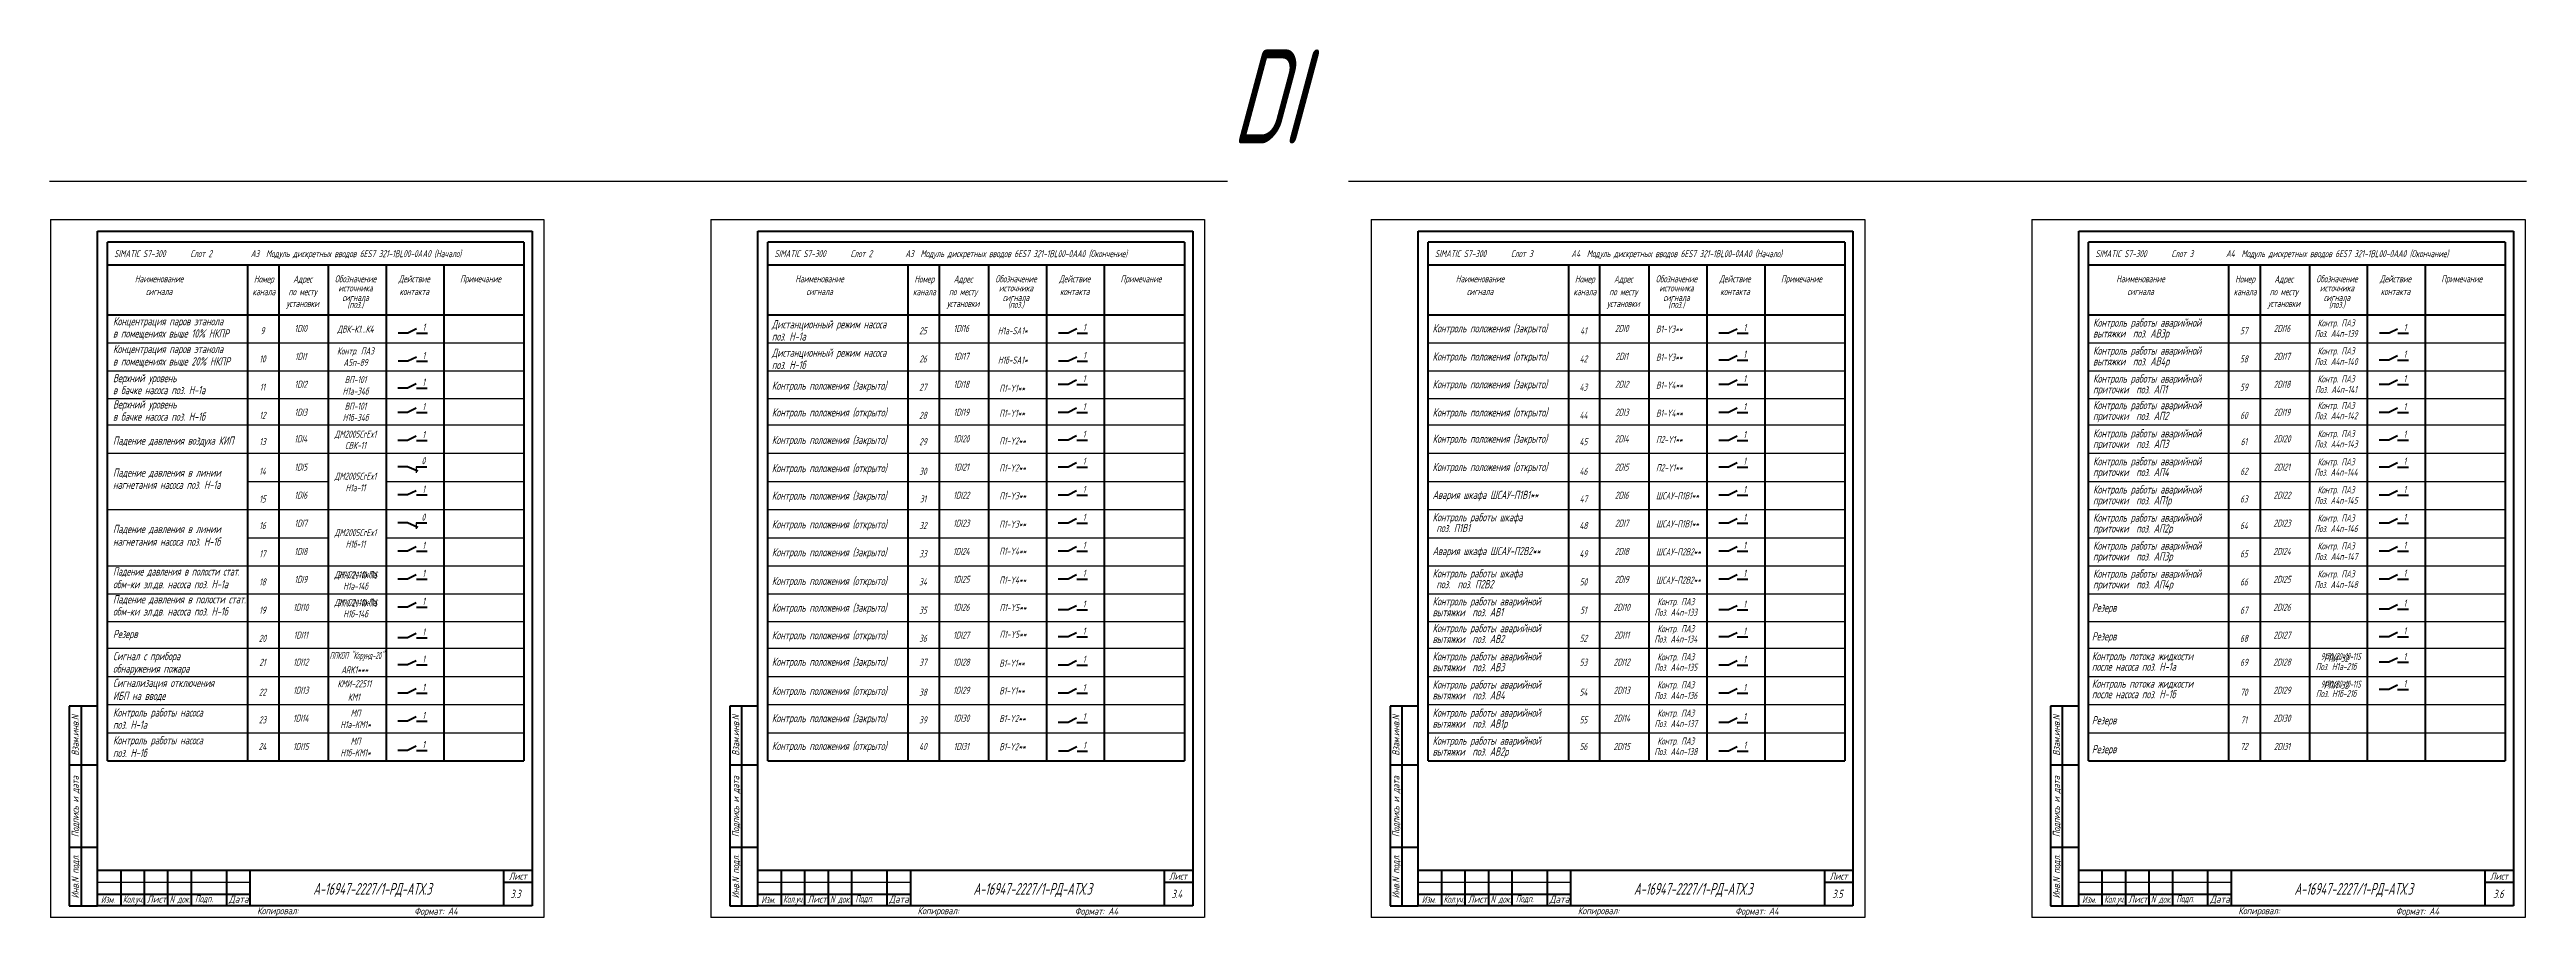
# Model space of a CAD drawing. Header units: millimetres. Extents: x -338 to 6826, y -8218 to 3153.
# Drawn here: x 2825 to 3879, y 675 to 1045 of the extents above; entities that cross this region are included whole.
import ezdxf
from ezdxf.enums import TextEntityAlignment as Align

# ---------------------------------------------------------------- set-up
doc = ezdxf.new("R2010")
doc.units = ezdxf.units.MM
doc.layers.get('Defpoints').update_dxf_attribs({"color": 251})
for name, color, linetype, lineweight in [('Выноска', 137, 'Continuous', 20), ('Обводка', 6, 'Continuous', 25), ('Рамка тонкая', 5, 'Continuous', 25), ('Текст_КИП', 2, 'Continuous', 25)]:
    doc.layers.add(name, color=color, linetype=linetype, lineweight=lineweight)
doc.styles.add('Simplex', font='simplex.shx', dxfattribs={"width": 0.7, "oblique": 15})

msp = doc.modelspace()

# ---------------------------------------------------------------- texts
at = {"layer": 'Defpoints', "style": 'Simplex', "oblique": 15, "width": 0.6}
for p in [(3798, 785.7), (3798, 774.3)]:
    msp.add_text('РПИ-32', height=3, dxfattribs=at).set_placement(p, align=Align.MIDDLE)
at = {"layer": 'Текст_КИП', "color": 3, "style": 'Simplex', "oblique": 15, "width": 0.6}
msp.add_text('DI', height=40, dxfattribs=at).set_placement((3342.8, 1004.8), align=Align.CENTER)
at = {"layer": 'Текст_КИП', "style": 'Simplex', "oblique": 15}
for s, width, p in [('SIMATIC S7-300', 0.6, (2863.3, 956.4)), ('Слот 2', 0.6, (2889.4, 956.4)), ('А3  Модуль дискретных вводов 6ES7 321-1BL00-0АА0 (Начало)', 0.6, (2955.3, 956.4)), ('SIMATIC S7-300', 0.6, (3144.3, 956.4)), ('Слот 2', 0.6, (3170.4, 956.4)), ('А3  Модуль дискретных вводов 6ES7 321-1BL00-0АА0 (Окончение)', 0.6, (3236.3, 956.4)), ('SIMATIC S7-300', 0.6, (3425.4, 956.4)), ('Слот 3', 0.6, (3451.5, 956.4)), ('А4  Модуль дискретных вводов 6ES7 321-1BL00-0АА0 (Начало)', 0.6, (3517.4, 956.4)), ('SIMATIC S7-300', 0.6, (3706.5, 956.4)), ('Слот 3', 0.6, (3732.6, 956.4)), ('А4  Модуль дискретных вводов 6ES7 321-1BL00-0АА0 (Окончание)', 0.6, (3798.5, 956.4)), ('Наименование', 0.6, (2871.5, 945.7)), ('сигнала', 0.6, (2871.5, 940.3)), ('канала', 0.6, (2916.1, 940.2)), ('Номер', 0.6, (2916.1, 945.6)), ('по месту', 0.6, (2932.6, 940.2)), ('Адрес', 0.6, (2932.6, 945.6)), ('Обозначение', 0.6, (2955.1, 945.7)), ('источника', 0.6, (2955.1, 941.8)), ('сигнала', 0.6, (2955.1, 937.7)), ('Действие', 0.6, (2980.1, 945.7)), ('контакта', 0.6, (2980.1, 940.3)), ('Примечание', 0.6, (3008.3, 945.7)), ('Наименование', 0.6, (3152.6, 945.7)), ('сигнала', 0.6, (3152.6, 940.3)), ('канала', 0.6, (3197.2, 940.2)), ('Номер', 0.6, (3197.2, 945.6)), ('по месту', 0.6, (3213.7, 940.2)), ('Адрес', 0.6, (3213.7, 945.6)), ('Обозначение', 0.6, (3236.2, 945.7)), ('источника', 0.6, (3236.2, 941.8)), ('сигнала', 0.6, (3236.2, 937.7)), ('Действие', 0.6, (3261.2, 945.7)), ('контакта', 0.6, (3261.2, 940.3)), ('Примечание', 0.6, (3289.4, 945.7)), ('Наименование', 0.6, (3433.7, 945.7)), ('сигнала', 0.6, (3433.7, 940.3)), ('канала', 0.6, (3478.3, 940.2)), ('Номер', 0.6, (3478.3, 945.6)), ('по месту', 0.6, (3494.7, 940.2)), ('Адрес', 0.6, (3494.7, 945.6)), ('Обозначение', 0.6, (3517.3, 945.7)), ('источника', 0.6, (3517.3, 941.8)), ('сигнала', 0.6, (3517.3, 937.7)), ('Действие', 0.6, (3542.2, 945.7)), ('контакта', 0.6, (3542.2, 940.3)), ('Примечание', 0.6, (3570.5, 945.7)), ('Наименование', 0.6, (3714.8, 945.7)), ('сигнала', 0.6, (3714.8, 940.3)), ('канала', 0.6, (3759.3, 940.2)), ('Номер', 0.6, (3759.3, 945.6)), ('по месту', 0.6, (3775.8, 940.2)), ('Адрес', 0.6, (3775.8, 945.6)), ('Обозначение', 0.6, (3798.4, 945.7)), ('источника', 0.6, (3798.4, 941.8)), ('сигнала', 0.6, (3798.4, 937.7)), ('Действие', 0.6, (3823.3, 945.7)), ('контакта', 0.6, (3823.3, 940.3)), ('Примечание', 0.6, (3851.5, 945.7)), ('установки', 0.6, (2932.6, 935.2)), ('(поз.)', 0.6, (2955.1, 934.8)), ('1', 0.6, (2984.2, 925.1)), ('установки', 0.6, (3213.7, 935.2)), ('(поз.)', 0.6, (3236.2, 934.8)), ('1', 0.6, (3265.3, 925.1)), ('установки', 0.6, (3494.7, 935.2)), ('(поз.)', 0.6, (3517.3, 934.8)), ('1', 0.6, (3546.4, 925)), ('установки', 0.6, (3775.8, 935.2)), ('(поз.)', 0.6, (3798.4, 934.8)), ('1', 0.6, (3827.4, 925)), ('9', 0.6, (2915.5, 923.6)), ('1DI0', 0.6, (2931.8, 924.6)), ('ДВК-К1...К4', 0.6, (2955.1, 924.3)), ('Контр. ПАЗ', 0.6, (2955.1, 915)), ('25', 0.6, (3196.6, 923.6)), ('1DI16', 0.6, (3212.9, 924.6)), ('Н1а-SA1*', 0.6, (3234.8, 923.6)), ('41', 0.6, (3477.7, 923.6)), ('2DI0', 0.6, (3494, 924.6)), ('57', 0.6, (3758.8, 923.6)), ('2DI16', 0.6, (3775, 924.6)), ('10', 0.6, (2915.5, 911.6)), ('1DI1', 0.6, (2931.8, 912.7)), ('А5п-89', 0.6, (2955.1, 910.1)), ('1', 0.6, (2984.2, 913.1)), ('26', 0.6, (3196.6, 911.6)), ('1DI17', 0.6, (3212.9, 912.7)), ('Н1б-SA1*', 0.6, (3234.8, 911.1)), ('1', 0.6, (3265.3, 913.1)), ('42', 0.6, (3477.7, 911.6)), ('2DI1', 0.6, (3494, 912.7)), ('1', 0.6, (3546.3, 913.6)), ('58', 0.6, (3758.8, 911.6)), ('2DI17', 0.6, (3775, 912.7)), ('1', 0.6, (3827.3, 913.6)), ('11', 0.6, (2915.5, 899.6)), ('1DI2', 0.6, (2931.8, 900.8)), ('Н1а-34б', 0.6, (2955.1, 897.9)), ('ВП-101', 0.6, (2955.1, 902.8)), ('1', 0.6, (2984.1, 901.7)), ('27', 0.6, (3196.6, 899.6)), ('1DI18', 0.6, (3212.9, 900.8)), ('1', 0.6, (3265.2, 903.2)), ('43', 0.6, (3477.7, 899.6)), ('2DI2', 0.6, (3494, 900.8)), ('1', 0.6, (3546.3, 903.2)), ('59', 0.6, (3758.8, 899.6)), ('2DI18', 0.6, (3775, 900.8)), ('1', 0.6, (3827.3, 903.2)), ('12', 0.6, (2915.5, 887.6)), ('1DI3', 0.6, (2931.8, 888.9)), ('Н1б-34б', 0.6, (2955.1, 886.7)), ('ВП-101', 0.6, (2955.1, 891.5)), ('1', 0.6, (2984.1, 891.3)), ('28', 0.6, (3196.6, 887.6)), ('1DI19', 0.6, (3212.9, 888.9)), ('1', 0.6, (3265.2, 891.3)), ('44', 0.6, (3477.7, 887.6)), ('2DI3', 0.6, (3494, 888.9)), ('1', 0.6, (3546.3, 891.3)), ('60', 0.6, (3758.8, 887.6)), ('2DI19', 0.6, (3775, 888.9)), ('1', 0.6, (3827.3, 891.3)), ('13', 0.6, (2915.5, 876.4)), ('1DI4', 0.6, (2931.8, 877.6)), ('ДМ2005CrEx1', 0.6, (2955.1, 879.6)), ('СВК-11', 0.6, (2955.1, 874.8)), ('1', 0.6, (2984.1, 879.4)), ('29', 0.6, (3196.6, 876.4)), ('1DI20', 0.6, (3212.9, 877.6)), ('1', 0.6, (3265.2, 879.6)), ('45', 0.6, (3477.7, 876.4)), ('2DI4', 0.6, (3494, 877.6)), ('1', 0.6, (3546.3, 879.4)), ('61', 0.6, (3758.8, 876.4)), ('2DI20', 0.6, (3775, 877.6)), ('1', 0.6, (3827.3, 879.6)), ('14', 0.6, (2915.5, 863.8)), ('1DI5', 0.6, (2931.8, 865.6)), ('ДМ2005CrEx1', 0.6, (2955.1, 861.7)), ('0', 0.6, (2984, 868.3)), ('30', 0.6, (3196.6, 863.8)), ('1DI21', 0.6, (3212.9, 865.6)), ('1', 0.6, (3265.2, 868.1)), ('46', 0.6, (3477.7, 863.8)), ('2DI5', 0.6, (3494, 865.6)), ('1', 0.6, (3546.3, 868.1)), ('62', 0.6, (3758.8, 863.8)), ('2DI21', 0.6, (3775, 865.6)), ('1', 0.6, (3827.3, 868.1)), ('15', 0.6, (2915.5, 852)), ('1DI6', 0.6, (2931.8, 853.6)), ('Н1а-11', 0.6, (2955.1, 856.8)), ('1', 0.6, (2984.1, 856.2)), ('31', 0.6, (3196.6, 852)), ('1DI22', 0.6, (3212.9, 853.6)), ('1', 0.6, (3265.2, 856.1)), ('47', 0.6, (3477.7, 852)), ('2DI6', 0.6, (3494, 853.6)), ('1', 0.6, (3546.3, 856.1)), ('63', 0.6, (3758.8, 852)), ('2DI22', 0.6, (3775, 853.6)), ('1', 0.6, (3827.3, 856.1)), ('16', 0.6, (2915.5, 840.7)), ('1DI7', 0.6, (2931.8, 841.7)), ('0', 0.6, (2984, 844.3)), ('32', 0.6, (3196.6, 840.7)), ('1DI23', 0.6, (3212.9, 841.7)), ('1', 0.6, (3265.2, 844.2)), ('48', 0.6, (3477.7, 840.7)), ('2DI7', 0.6, (3494, 841.7)), ('1', 0.6, (3546.3, 844.2)), ('64', 0.6, (3758.8, 840.7)), ('2DI23', 0.6, (3775, 841.7)), ('1', 0.6, (3827.3, 844.2)), ('ДМ2005CrEx1', 0.6, (2955.1, 837.7)), ('Н1б-11', 0.6, (2955.1, 832.8)), ('1', 0.6, (2984.1, 832.3)), ('1', 0.6, (3265.2, 832.3)), ('1', 0.6, (3546.3, 832.3)), ('1', 0.6, (3827.3, 832.3)), ('17', 0.6, (2915.5, 828.7)), ('1DI8', 0.6, (2931.8, 829.7)), ('ДН-С2-10кПа', 0.6, (2955.1, 819.8)), ('1', 0.6, (2984.1, 820.4)), ('33', 0.6, (3196.6, 828.7)), ('1DI24', 0.6, (3212.9, 829.7)), ('1', 0.6, (3265.2, 820.4)), ('49', 0.6, (3477.7, 828.7)), ('2DI8', 0.6, (3494, 829.7)), ('1', 0.6, (3546.3, 820.4)), ('65', 0.6, (3758.8, 828.7)), ('2DI24', 0.6, (3775, 829.7)), ('1', 0.6, (3827.3, 820.4)), ('18', 0.6, (2915.5, 816.7)), ('1DI9', 0.6, (2931.8, 817.8)), ('Н1а-14б', 0.6, (2955.1, 814.9)), ('34', 0.6, (3196.6, 816.7)), ('1DI25', 0.6, (3212.9, 817.8)), ('50', 0.6, (3477.7, 816.7)), ('2DI9', 0.6, (3494, 817.8)), ('66', 0.6, (3758.8, 816.7)), ('2DI25', 0.6, (3775, 817.8)), ('19', 0.6, (2915.5, 804.7)), ('1DI10', 0.6, (2931.8, 805.9)), ('ДН-С2-10кПа', 0.6, (2955.1, 808)), ('Н1б-14б', 0.6, (2955.1, 803.1)), ('1', 0.6, (2984.1, 808.5)), ('35', 0.6, (3196.6, 804.7)), ('1DI26', 0.6, (3212.9, 805.9)), ('1', 0.6, (3265.2, 807.3)), ('51', 0.6, (3477.7, 804.7)), ('2DI10', 0.6, (3494, 805.9)), ('1', 0.6, (3546.3, 807.3)), ('67', 0.6, (3758.8, 804.7)), ('2DI26', 0.6, (3775, 805.9)), ('1', 0.6, (3827.3, 807.7)), ('20', 0.6, (2915.5, 792.7)), ('1DI11', 0.6, (2931.8, 794.1)), ('1', 0.6, (2984.1, 795.4)), ('36', 0.6, (3196.6, 792.7)), ('1DI27', 0.6, (3212.9, 794.1)), ('1', 0.6, (3265.2, 795.8)), ('52', 0.6, (3477.7, 792.7)), ('2DI11', 0.6, (3494, 794.1)), ('1', 0.6, (3546.3, 795.8)), ('68', 0.6, (3758.8, 792.7)), ('2DI27', 0.6, (3775, 794.1)), ('1', 0.6, (3827.3, 795.9)), ('21', 0.6, (2915.5, 782.5)), ('1DI12', 0.6, (2931.8, 782.6)), ('ППКОП "Корунд-20"', 0.5, (2955.6, 785.4)), ('ARK1***', 0.6, (2954.7, 779.3)), ('1', 0.6, (2984.1, 783.9)), ('37', 0.6, (3196.6, 782.5)), ('1DI28', 0.6, (3212.9, 782.6)), ('1', 0.6, (3265.2, 783.8)), ('53', 0.6, (3477.7, 782.5)), ('2DI12', 0.6, (3494, 782.6)), ('1', 0.6, (3546.3, 783.8)), ('69', 0.6, (3758.8, 782.5)), ('2DI28', 0.6, (3775, 782.6)), ('1', 0.6, (3827.3, 785)), ('22', 0.6, (2915.5, 769.8)), ('1DI13', 0.6, (2931.8, 770.6)), ('КМИ-22511', 0.6, (2954.6, 773.4)), ('КМ1', 0.6, (2954.4, 767.7)), ('1', 0.6, (2984.1, 771.9)), ('38', 0.6, (3196.6, 769.8)), ('1DI29', 0.6, (3212.9, 770.6)), ('1', 0.6, (3265.2, 771.8)), ('54', 0.6, (3477.7, 769.8)), ('2DI13', 0.6, (3494, 770.6)), ('1', 0.6, (3546.3, 771.8)), ('70', 0.6, (3758.8, 769.8)), ('2DI29', 0.6, (3775, 770.6)), ('1', 0.6, (3827.3, 773.5)), ('23', 0.6, (2915.5, 758)), ('1DI14', 0.6, (2931.8, 758.7)), ('Н1а-KM1*', 0.6, (2955.1, 756)), ('МП', 0.6, (2955.1, 760.9)), ('1', 0.6, (2984.1, 759.9)), ('39', 0.6, (3196.6, 758)), ('1DI30', 0.6, (3212.9, 758.7)), ('1', 0.6, (3265.2, 759.4)), ('55', 0.6, (3477.7, 758)), ('2DI14', 0.6, (3494, 758.7)), ('1', 0.6, (3546.3, 759.4)), ('71', 0.6, (3758.8, 758)), ('2DI30', 0.6, (3775, 758.7)), ('24', 0.6, (2915.5, 746.7)), ('1DI15', 0.6, (2931.8, 746.7)), ('МП', 0.6, (2955.1, 748.9)), ('1', 0.6, (2984.1, 747.5)), ('40', 0.6, (3196.6, 746.7)), ('1DI31', 0.6, (3212.9, 746.7)), ('1', 0.6, (3265.3, 747.2)), ('56', 0.6, (3477.7, 746.7)), ('2DI15', 0.6, (3494, 746.7)), ('1', 0.6, (3546.4, 747.2)), ('72', 0.6, (3758.8, 746.7)), ('2DI31', 0.6, (3775, 746.7)), ('Н1б-KM1*', 0.6, (2955.1, 744))]:
    msp.add_text(s, height=3, dxfattribs=dict(at, width=width)).set_placement(p, align=Align.CENTER)
for s, height, width, p in [('Концентрация паров этанола', 3.5, 0.6, (2851.9, 927.4)), ('Дистанционный режим насоса', 3.5, 0.6, (3132.3, 926.1)), ('Контроль положения (закрыто)', 3.5, 0.6, (3413.5, 924.4)), ('Контроль работы аварийной ', 3.5, 0.6, (3694.6, 926.8)), ('в помещениях выше 10%%% НКПР', 3.5, 0.6, (2851.9, 922.2)), ('Концентрация паров этанола', 3.5, 0.6, (2851.9, 915.6)), ('Дистанционный режим насоса', 3.5, 0.6, (3132.3, 914)), ('поз. Н-1а', 3.5, 0.6, (3132.3, 920.9)), ('В1-Y3**', 3, 0.6, (3508.6, 924.3)), ('вытяжки  поз. АВ3р', 3.5, 0.6, (3694.6, 922.2)), ('Контроль работы аварийной ', 3.5, 0.6, (3694.6, 914.9)), ('в помещениях выше 20%%% НКПР', 3.5, 0.6, (2851.9, 910.3)), ('Верхний уровень', 3.5, 0.6, (2851.9, 903.2)), ('поз. Н-1б', 3.5, 0.6, (3132.3, 908.8)), ('Контроль положения (открыто)', 3.5, 0.6, (3413.5, 912.4)), ('В1-Y3**', 3, 0.6, (3508.6, 912.3)), ('вытяжки  поз. АВ4р', 3.5, 0.6, (3694.6, 910.3)), ('в бачке насоса поз. Н-1а', 3.5, 0.6, (2851.9, 898.1)), ('Контроль положения (закрыто)', 3.5, 0.6, (3132.3, 900)), ('П1-Y1**', 3, 0.6, (3229.1, 899.1)), ('Контроль положения (закрыто)', 3.5, 0.6, (3413.5, 900.6)), ('В1-Y4**', 3, 0.6, (3508.6, 900.4)), ('Контроль работы аварийной ', 3.5, 0.6, (3694.6, 903)), ('приточки  поз. АП1 ', 3.5, 0.6, (3694.6, 898.4)), ('Верхний уровень', 3.5, 0.6, (2851.9, 892)), ('в бачке насоса поз. Н-1б', 3.5, 0.6, (2851.9, 886.8)), ('Контроль положения (открыто)', 3.5, 0.6, (3132.3, 888.6)), ('П1-Y1**', 3, 0.6, (3229.1, 888.5)), ('Контроль положения (открыто)', 3.5, 0.6, (3413.5, 888.6)), ('В1-Y4**', 3, 0.6, (3508.6, 888.5)), ('Контроль работы аварийной ', 3.5, 0.6, (3694.6, 891.7)), ('приточки  поз. АП2', 3.5, 0.6, (3694.6, 887.1)), ('Падение давления воздуха КИП', 3.5, 0.6, (2851.9, 876.6)), ('Контроль положения (закрыто)', 3.5, 0.6, (3132.3, 876.9)), ('П1-Y2**', 3, 0.6, (3229.1, 876.7)), ('Контроль положения (закрыто)', 3.5, 0.6, (3413.5, 877.4)), ('П2-Y1**', 3, 0.6, (3508.6, 877.3)), ('Контроль работы аварийной ', 3.5, 0.6, (3694.6, 879.7)), ('приточки  поз. АП3', 3.5, 0.6, (3694.6, 875.2)), ('Падение давления в линии', 3.5, 0.6, (2851.9, 863)), ('Контроль положения (открыто)', 3.5, 0.6, (3132.3, 864.9)), ('П1-Y2**', 3, 0.6, (3229.1, 865.2)), ('Контроль положения (открыто)', 3.5, 0.6, (3413.5, 865.4)), ('П2-Y1**', 3, 0.6, (3508.6, 865.3)), ('Контроль работы аварийной ', 3.5, 0.6, (3694.6, 867.8)), ('приточки  поз. АП4', 3.5, 0.6, (3694.6, 863.2)), ('нагнетания насоса поз. Н-1а', 3.5, 0.6, (2851.9, 857.8)), ('Контроль положения (закрыто)', 3.5, 0.6, (3132.3, 853.2)), ('П1-Y3**', 3, 0.6, (3229.1, 853.3)), ('Авария шкафа ШСАУ-П1В1**', 3.5, 0.6, (3413.5, 853.5)), ('ШСАУ-П1В1**', 3, 0.6, (3508.6, 853.4)), ('Контроль работы аварийной ', 3.5, 0.6, (3694.6, 855.8)), ('приточки  поз. АП1р', 3.5, 0.6, (3694.6, 851.2)), ('Контроль положения (открыто)', 3.5, 0.6, (3132.3, 841)), ('П1-Y3**', 3, 0.6, (3229.1, 841.3)), ('Контроль работы шкафа', 3.5, 0.6, (3413.5, 844)), ('ШСАУ-П1В1**', 3, 0.6, (3508.6, 841.4)), ('Контроль работы аварийной ', 3.5, 0.6, (3694.6, 843.8)), ('Падение давления в линии', 3.5, 0.6, (2851.9, 839)), ('нагнетания насоса поз. Н-1б', 3.5, 0.6, (2851.9, 833.6)), ('Контроль положения (закрыто)', 3.5, 0.6, (3132.3, 829.1)), ('П1-Y4**', 3, 0.6, (3229.1, 829.8)), ('Авария шкафа ШСАУ-П2В2**', 3.5, 0.6, (3413.5, 829.6)), (' поз. П1В1', 3.5, 0.6, (3413.5, 839.4)), ('приточки  поз. АП2р', 3.5, 0.6, (3694.6, 839.2)), ('Контроль работы аварийной ', 3.5, 0.6, (3694.6, 831.9)), ('Падение давления в полости стат.', 3.5, 0.55, (2851.9, 820.9)), ('Контроль работы шкафа', 3.5, 0.6, (3413.5, 820.1)), ('ШСАУ-П2В2**', 3, 0.6, (3508.6, 829.5)), ('приточки  поз. АП3р', 3.5, 0.6, (3694.6, 827.3)), ('Контроль работы аварийной ', 3.5, 0.6, (3694.6, 820)), ('обм-ки эл.дв. насоса поз. Н-1а', 3.5, 0.6, (2851.9, 815.5)), ('Падение давления в полости стат.', 3.5, 0.6, (2851.9, 809.1)), ('Контроль положения (открыто)', 3.5, 0.6, (3132.3, 816.9)), ('П1-Y4**', 3, 0.6, (3229.1, 817.5)), ('Контроль работы аварийной ', 3.5, 0.6, (3413.5, 808.2)), (' поз.  поз. П2В2', 3.5, 0.6, (3413.5, 815.5)), ('ШСАУ-П2В2**', 3, 0.6, (3508.6, 817.5)), ('приточки  поз. АП4р', 3.5, 0.6, (3694.6, 815.4)), ('обм-ки эл.дв. насоса поз. Н-1б', 3.5, 0.6, (2851.9, 803.9)), ('Контроль положения (закрыто)', 3.5, 0.6, (3132.3, 805.5)), ('П1-Y5**', 3, 0.6, (3229.2, 805.8)), ('вытяжки  поз. АВ1 ', 3.5, 0.6, (3413.5, 803.6)), ('Резерв', 3.5, 0.6, (3694.1, 805.5)), ('Резерв', 3.5, 0.6, (2851.9, 794.3)), ('Контроль положения (открыто)', 3.5, 0.6, (3132.3, 793.8)), ('П1-Y5**', 3, 0.6, (3229.2, 794.4)), ('Контроль работы аварийной ', 3.5, 0.6, (3413.5, 796.8)), ('вытяжки  поз. АВ2 ', 3.5, 0.6, (3413.5, 792.2)), ('Резерв', 3.5, 0.6, (3694.1, 793.3)), ('обнаружения пожара', 3.5, 0.6, (2851.9, 779.6)), ('Сигнал с прибора', 3.5, 0.6, (2851.9, 784.9)), ('Контроль положения (закрыто)', 3.5, 0.6, (3132.3, 782.5)), ('В1-Y1**', 3, 0.6, (3229.1, 782.1)), ('Контроль работы аварийной ', 3.5, 0.6, (3413.5, 784.8)), ('вытяжки  поз. АВ3', 3.5, 0.6, (3413.5, 780.2)), ('Контроль потока жидкости', 3.5, 0.6, (3694.1, 784.9)), ('после насоса поз. Н-1а', 3.5, 0.6, (3694.1, 780.4)), ('ИБП на вводе', 3.5, 0.6, (2851.9, 768)), ('Сигнализация отключения', 3.5, 0.6, (2851.9, 773.5)), ('Контроль положения (открыто)', 3.5, 0.6, (3132.3, 770.1)), ('В1-Y1**', 3, 0.6, (3229.1, 770.4)), ('Контроль работы аварийной ', 3.5, 0.6, (3413.5, 772.8)), ('вытяжки  поз. АВ4', 3.5, 0.6, (3413.5, 768.2)), ('Контроль потока жидкости', 3.5, 0.6, (3694.1, 773.2)), ('после насоса поз. Н-1б', 3.5, 0.6, (3694.1, 768.7)), ('Контроль работы насоса', 3.5, 0.6, (2851.9, 760.9)), ('поз. Н-1а', 3.5, 0.6, (2851.9, 755.7)), ('Контроль положения (закрыто)', 3.5, 0.6, (3132.3, 758.5)), ('В1-Y2**', 3, 0.6, (3229.1, 758.6)), ('Контроль работы аварийной ', 3.5, 0.6, (3413.5, 760.8)), ('вытяжки  поз. АВ1р ', 3.5, 0.6, (3413.5, 756.2)), ('Резерв', 3.5, 0.6, (3694.1, 757.6)), ('Контроль работы насоса', 3.5, 0.6, (2851.9, 749.1)), ('Контроль положения (открыто)', 3.5, 0.6, (3132.3, 746.7)), ('В1-Y2**', 3, 0.6, (3229.1, 746.6)), ('Контроль работы аварийной ', 3.5, 0.6, (3413.5, 748.9)), ('Резерв', 3.5, 0.6, (3694.1, 745.3)), ('поз. Н-1б', 3.5, 0.6, (2851.9, 743.7)), ('вытяжки  поз. АВ2р', 3.5, 0.6, (3413.5, 744.3)), ('А-16947-2227/1-РД-АТХ.3', 5, 0.6, (2937.1, 685.1)), ('А-16947-2227/1-РД-АТХ.3', 5, 0.6, (3218.1, 685.1)), ('А-16947-2227/1-РД-АТХ.3', 5, 0.6, (3499.2, 685.1)), ('А-16947-2227/1-РД-АТХ.3', 5, 0.6, (3780.3, 685.1)), ('Изм.', 3, 0.6, (2846.7, 681.5)), ('Подп.', 3, 0.6, (2886.8, 681.9)), ('Копировал:', 3, 0.8, (2913.2, 676.8)), ('Формат: А4', 3, 0.8, (2980.1, 676.6)), ('Изм.', 3, 0.6, (3127.8, 681.5)), ('Подп.', 3, 0.6, (3167.8, 681.9)), ('Копировал:', 3, 0.8, (3194.3, 676.8)), ('Формат: А4', 3, 0.8, (3261.2, 676.6)), ('Изм.', 3, 0.6, (3408.9, 681.5)), ('Подп.', 3, 0.6, (3448.9, 681.9)), ('Копировал:', 3, 0.8, (3475.3, 676.8)), ('Формат: А4', 3, 0.8, (3542.3, 676.6)), ('Изм.', 3, 0.6, (3689.9, 681.5)), ('Подп.', 3, 0.6, (3730, 681.9)), ('Копировал:', 3, 0.8, (3756.4, 676.8)), ('Формат: А4', 3, 0.8, (3823.4, 676.6))]:
    msp.add_text(s, height=height, dxfattribs=dict(at, width=width)).set_placement(p)
at = {"layer": 'Текст_КИП', "style": 'Simplex', "oblique": 15, "width": 0.6}
for s, p in [('Контр. ПАЗ', (3798, 928)), ('Поз. А4п-139', (3798, 923.9)), ('Контр. ПАЗ', (3798, 916.1)), ('Поз. А4п-140', (3798, 912)), ('Поз. А4п-141', (3798, 900.1)), ('Контр. ПАЗ', (3798, 904.2)), ('Поз. А4п-142', (3798, 888.9)), ('Контр. ПАЗ', (3798, 892.9)), ('Поз. А4п-143', (3798, 876.9)), ('Контр. ПАЗ', (3798, 880.9)), ('Поз. А4п-144', (3798, 864.9)), ('Контр. ПАЗ', (3798, 868.9)), ('Поз. А4п-145', (3798, 852.9)), ('Контр. ПАЗ', (3798, 857)), ('Контр. ПАЗ', (3798, 845)), ('Поз. А4п-146', (3798, 840.9)), ('Контр. ПАЗ', (3798, 833.1)), ('Поз. А4п-147', (3798, 829)), ('Контр. ПАЗ', (3798, 821.2)), ('Поз. А4п-148', (3798, 817.1)), ('Поз. А4п-133', (3517, 805.3)), ('Контр. ПАЗ', (3517, 809.4)), ('Поз. А4п-134', (3517, 793.9)), ('Контр. ПАЗ', (3517, 797.9)), ('Поз. А4п-135', (3517, 781.9)), ('Контр. ПАЗ', (3517, 785.9)), ('Поз. Н1а-21б', (3798, 782.2)), ('Поз. А4п-136', (3517, 769.9)), ('Контр. ПАЗ', (3517, 774)), ('Поз. Н1б-21б', (3798, 770.7)), ('Поз. А4п-137', (3517, 757.9)), ('Контр. ПАЗ', (3517, 762)), ('Контр. ПАЗ', (3517, 750.1)), ('Поз. А4п-138', (3517, 746))]:
    msp.add_text(s, height=3, dxfattribs=at).set_placement(p, align=Align.MIDDLE)
at = {"layer": 'Текст_КИП', "style": 'Simplex', "oblique": 15, "width": 0.5}
for p in [(2964.3, 819.6), (2964.3, 807.7), (3808.5, 785), (3808.5, 773.2)]:
    msp.add_text('9170/20-10-11S', height=3, dxfattribs=at).set_placement(p, align=Align.RIGHT)
at = {"layer": 'Текст_КИП', "style": 'Simplex', "oblique": 15, "width": 0.7}
for s, p in [('Взам.инв.N', (2837.3, 752.9)), ('Взам.инв.N', (3118.4, 752.9)), ('Взам.инв.N', (3399.4, 752.9)), ('Взам.инв.N', (3680.5, 752.9)), ('Подпись и дата', (2837.3, 722.6)), ('Подпись и дата', (3118.4, 722.6)), ('Подпись и дата', (3399.4, 722.6)), ('Подпись и дата', (3680.5, 722.6)), ('Инв.N подл.', (2837.3, 692.9)), ('Инв.N подл.', (3118.4, 692.9)), ('Инв.N подл.', (3399.4, 692.9)), ('Инв.N подл.', (3680.5, 692.9))]:
    msp.add_text(s, height=3, rotation=90, dxfattribs=at).set_placement(p, align=Align.CENTER)
at = {"layer": 'Текст_КИП', "lineweight": -3, "style": 'Simplex', "oblique": 15, "width": 0.7}
for s, height, p in [('Лист', 3, (3020.4, 691.5)), ('3.3', 3.5, (3021, 683.7)), ('Лист', 3, (3301.4, 691.5)), ('3.4', 3.5, (3302.4, 683.7)), ('Лист', 3, (3582.5, 691.5)), ('3.5', 3.5, (3583.6, 683.7)), ('Лист', 3, (3863.6, 691.5)), ('3.6', 3.5, (3864.9, 683.7))]:
    msp.add_text(s, height=height, dxfattribs=at).set_placement(p)
at = {"layer": 'Текст_КИП', "style": 'Simplex', "oblique": 15}
for s, width, p, p2 in [('Кол.уч.', 0.603486, (2856.1, 681.7), (2864.8, 681.7)), ('Лист', 0.686041, (2866.3, 681.7), (2874.6, 681.7)), ('N док.', 0.628372, (2876, 681.7), (2884.7, 681.7)), ('Дата', 0.652619, (2901.2, 681.7), (2909.6, 681.7)), ('Кол.уч.', 0.603486, (3137.1, 681.7), (3145.8, 681.7)), ('Лист', 0.686041, (3147.4, 681.7), (3155.7, 681.7)), ('N док.', 0.628372, (3157.1, 681.7), (3165.8, 681.7)), ('Дата', 0.652619, (3182.2, 681.7), (3190.6, 681.7)), ('Кол.уч.', 0.603486, (3418.2, 681.7), (3426.9, 681.7)), ('Лист', 0.686041, (3428.5, 681.7), (3436.7, 681.7)), ('N док.', 0.628372, (3438.2, 681.7), (3446.9, 681.7)), ('Дата', 0.652619, (3463.3, 681.7), (3471.7, 681.7)), ('Кол.уч.', 0.603486, (3699.3, 681.7), (3708, 681.7)), ('Лист', 0.686041, (3709.6, 681.7), (3717.8, 681.7)), ('N док.', 0.628372, (3719.2, 681.7), (3727.9, 681.7)), ('Дата', 0.652619, (3744.4, 681.7), (3752.8, 681.7))]:
    msp.add_text(s, height=3, dxfattribs=dict(at, width=width)).set_placement(p, p2, align=Align.FIT)

# ---------------------------------------------------------------- linework, layer by layer
at = {"color": 3}
for p, q in [((2824.9, 988.8), (3326.2, 988.8)), ((3377.7, 988.8), (3879.1, 988.8))]:
    msp.add_line(p, q, dxfattribs=at)
at = {"lineweight": 60}
for p, q in [((2845.3, 680.4), (2845.3, 967.4)), ((2845.3, 967.4), (3030.3, 967.4)), ((3030.3, 967.4), (3030.3, 680.4)), ((3126.4, 680.4), (3126.4, 967.4)), ((3126.4, 967.4), (3311.4, 967.4)), ((3311.4, 967.4), (3311.4, 680.4)), ((3407.4, 680.4), (3407.4, 967.4)), ((3407.4, 967.4), (3592.4, 967.4)), ((3592.4, 967.4), (3592.4, 680.4)), ((3688.5, 680.4), (3688.5, 967.4)), ((3688.5, 967.4), (3873.5, 967.4)), ((3873.5, 967.4), (3873.5, 680.4)), ((3030.3, 680.4), (2845.3, 680.4)), ((3311.4, 680.4), (3126.4, 680.4)), ((3592.4, 680.4), (3407.4, 680.4)), ((3873.5, 680.4), (3688.5, 680.4))]:
    msp.add_line(p, q, dxfattribs=at)
at = {"linetype": 'Continuous', "lineweight": 40}
for p, q in [((2977.4, 924.1), (2973.2, 924.1)), ((2981, 925.9), (2977.4, 924.1)), ((2981.1, 924.1), (2985.7, 924.1)), ((3258.4, 924.1), (3254.3, 924.1)), ((3262.1, 925.9), (3258.4, 924.1)), ((3262.2, 924.1), (3266.7, 924.1)), ((3539.5, 924), (3535.4, 924)), ((3543.2, 925.8), (3539.5, 924)), ((3543.2, 924), (3547.8, 924)), ((3820.6, 924), (3816.5, 924)), ((3824.2, 925.8), (3820.6, 924)), ((3824.3, 924), (3828.9, 924)), ((2977.4, 912.1), (2973.2, 912.1)), ((2981, 913.9), (2977.4, 912.1)), ((2981.1, 912.1), (2985.7, 912.1)), ((3258.4, 912.1), (3254.3, 912.1)), ((3262.1, 913.9), (3258.4, 912.1)), ((3262.2, 912.1), (3266.7, 912.1)), ((3539.4, 912.6), (3535.3, 912.6)), ((3543.1, 914.4), (3539.4, 912.6)), ((3543.2, 912.6), (3547.7, 912.6)), ((3820.5, 912.6), (3816.4, 912.6)), ((3824.2, 914.4), (3820.5, 912.6)), ((3824.2, 912.6), (3828.8, 912.6)), ((2977.3, 900.7), (2973.1, 900.7)), ((2980.9, 902.5), (2977.3, 900.7)), ((2981, 900.7), (2985.6, 900.7)), ((3258.4, 902.2), (3254.2, 902.2)), ((3262, 904.1), (3258.4, 902.2)), ((3262.1, 902.2), (3266.6, 902.2)), ((3539.4, 902.2), (3535.3, 902.2)), ((3543.1, 904.1), (3539.4, 902.2)), ((3543.2, 902.2), (3547.7, 902.2)), ((3820.5, 902.2), (3816.4, 902.2)), ((3824.2, 904.1), (3820.5, 902.2)), ((3824.2, 902.2), (3828.8, 902.2)), ((2977.3, 890.3), (2973.1, 890.3)), ((2980.9, 892.2), (2977.3, 890.3)), ((2981, 890.3), (2985.6, 890.3)), ((3258.4, 890.3), (3254.2, 890.3)), ((3262, 892.2), (3258.4, 890.3)), ((3262.1, 890.3), (3266.6, 890.3)), ((3539.4, 890.3), (3535.3, 890.3)), ((3543.1, 892.2), (3539.4, 890.3)), ((3543.2, 890.3), (3547.7, 890.3)), ((3820.5, 890.3), (3816.4, 890.3)), ((3824.2, 892.2), (3820.5, 890.3)), ((3824.2, 890.3), (3828.8, 890.3)), ((2977.3, 878.4), (2973.1, 878.4)), ((2980.9, 880.3), (2977.3, 878.4)), ((2981, 878.4), (2985.6, 878.4)), ((3258.4, 878.6), (3254.2, 878.6)), ((3262, 880.4), (3258.4, 878.6)), ((3262.1, 878.6), (3266.6, 878.6)), ((3539.4, 878.4), (3535.3, 878.4)), ((3543.1, 880.2), (3539.4, 878.4)), ((3543.2, 878.4), (3547.7, 878.4)), ((3820.5, 878.6), (3816.4, 878.6)), ((3824.2, 880.4), (3820.5, 878.6)), ((3824.2, 878.6), (3828.8, 878.6)), ((2977.2, 867.2), (2973.1, 867.2)), ((2981.7, 865.3), (2977.2, 867.2)), ((2980.9, 867.2), (2985.5, 867.2)), ((3258.4, 867.1), (3254.2, 867.1)), ((3262, 868.9), (3258.4, 867.1)), ((3262.1, 867.1), (3266.6, 867.1)), ((3539.4, 867.1), (3535.3, 867.1)), ((3543.1, 868.9), (3539.4, 867.1)), ((3543.2, 867.1), (3547.7, 867.1)), ((3820.5, 867.1), (3816.4, 867.1)), ((3824.2, 868.9), (3820.5, 867.1)), ((3824.2, 867.1), (3828.8, 867.1)), ((2977.3, 855.2), (2973.1, 855.2)), ((2980.9, 857), (2977.3, 855.2)), ((2981, 855.2), (2985.6, 855.2)), ((3258.4, 855.1), (3254.2, 855.1)), ((3262, 856.9), (3258.4, 855.1)), ((3262.1, 855.1), (3266.6, 855.1)), ((3539.4, 855.1), (3535.3, 855.1)), ((3543.1, 856.9), (3539.4, 855.1)), ((3543.2, 855.1), (3547.7, 855.1)), ((3820.5, 855.1), (3816.4, 855.1)), ((3824.2, 856.9), (3820.5, 855.1)), ((3824.2, 855.1), (3828.8, 855.1)), ((3262, 845), (3258.4, 843.2)), ((3543.1, 845), (3539.4, 843.2)), ((3824.2, 845), (3820.5, 843.2)), ((2977.2, 843.3), (2973.1, 843.3)), ((2981.7, 841.3), (2977.2, 843.3)), ((2980.9, 833.1), (2977.3, 831.3)), ((2980.9, 843.3), (2985.5, 843.3)), ((3258.4, 843.2), (3254.2, 843.2)), ((3262, 833.1), (3258.4, 831.3)), ((3262.1, 843.2), (3266.6, 843.2)), ((3539.4, 843.2), (3535.3, 843.2)), ((3543.1, 833.1), (3539.4, 831.3)), ((3543.2, 843.2), (3547.7, 843.2)), ((3820.5, 843.2), (3816.4, 843.2)), ((3824.2, 833.1), (3820.5, 831.3)), ((3824.2, 843.2), (3828.8, 843.2)), ((2977.3, 831.3), (2973.1, 831.3)), ((2981, 831.3), (2985.6, 831.3)), ((3258.4, 831.3), (3254.2, 831.3)), ((3262.1, 831.3), (3266.6, 831.3)), ((3539.4, 831.3), (3535.3, 831.3)), ((3543.2, 831.3), (3547.7, 831.3)), ((3820.5, 831.3), (3816.4, 831.3)), ((3824.2, 831.3), (3828.8, 831.3)), ((2977.3, 819.4), (2973.1, 819.4)), ((2980.9, 821.2), (2977.3, 819.4)), ((2981, 819.4), (2985.6, 819.4)), ((3258.4, 819.4), (3254.2, 819.4)), ((3262, 821.2), (3258.4, 819.4)), ((3262.1, 819.4), (3266.6, 819.4)), ((3539.4, 819.4), (3535.3, 819.4)), ((3543.1, 821.2), (3539.4, 819.4)), ((3543.2, 819.4), (3547.7, 819.4)), ((3820.5, 819.4), (3816.4, 819.4)), ((3824.2, 821.2), (3820.5, 819.4)), ((3824.2, 819.4), (3828.8, 819.4)), ((2977.3, 807.5), (2973.1, 807.5)), ((2980.9, 809.3), (2977.3, 807.5)), ((2981, 807.5), (2985.6, 807.5)), ((3258.4, 806.3), (3254.2, 806.3)), ((3262, 808.1), (3258.4, 806.3)), ((3262.1, 806.3), (3266.6, 806.3)), ((3539.4, 806.3), (3535.3, 806.3)), ((3543.1, 808.1), (3539.4, 806.3)), ((3543.2, 806.3), (3547.7, 806.3)), ((3820.5, 806.6), (3816.4, 806.6)), ((3824.2, 808.5), (3820.5, 806.6)), ((3824.2, 806.6), (3828.8, 806.6)), ((2977.3, 794.4), (2973.1, 794.4)), ((2980.9, 796.2), (2977.3, 794.4)), ((2981, 794.4), (2985.6, 794.4)), ((3258.4, 794.8), (3254.2, 794.8)), ((3262, 796.6), (3258.4, 794.8)), ((3262.1, 794.8), (3266.6, 794.8)), ((3539.4, 794.8), (3535.3, 794.8)), ((3543.1, 796.6), (3539.4, 794.8)), ((3543.2, 794.8), (3547.7, 794.8)), ((3820.5, 794.9), (3816.4, 794.9)), ((3824.2, 796.7), (3820.5, 794.9)), ((3824.2, 794.9), (3828.8, 794.9)), ((2977.3, 782.9), (2973.1, 782.9)), ((2980.9, 784.7), (2977.3, 782.9)), ((2981, 782.9), (2985.6, 782.9)), ((3258.4, 782.8), (3254.2, 782.8)), ((3262, 784.7), (3258.4, 782.8)), ((3262.1, 782.8), (3266.6, 782.8)), ((3539.4, 782.8), (3535.3, 782.8)), ((3543.1, 784.7), (3539.4, 782.8)), ((3543.2, 782.8), (3547.7, 782.8)), ((3820.5, 784), (3816.4, 784)), ((3824.2, 785.8), (3820.5, 784)), ((3824.2, 784), (3828.8, 784)), ((2977.3, 770.9), (2973.1, 770.9)), ((2980.9, 772.7), (2977.3, 770.9)), ((2981, 770.9), (2985.6, 770.9)), ((3258.4, 770.8), (3254.2, 770.8)), ((3262, 772.7), (3258.4, 770.8)), ((3262.1, 770.8), (3266.6, 770.8)), ((3539.4, 770.8), (3535.3, 770.8)), ((3543.1, 772.7), (3539.4, 770.8)), ((3543.2, 770.8), (3547.7, 770.8)), ((3820.5, 772.5), (3816.4, 772.5)), ((3824.2, 774.3), (3820.5, 772.5)), ((3824.2, 772.5), (3828.8, 772.5)), ((2980.9, 760.8), (2977.3, 758.9)), ((3262, 760.2), (3258.4, 758.4)), ((3543.1, 760.2), (3539.4, 758.4)), ((2977.3, 758.9), (2973.1, 758.9)), ((2981, 758.9), (2985.6, 758.9)), ((3258.4, 758.4), (3254.2, 758.4)), ((3262.1, 758.4), (3266.6, 758.4)), ((3539.4, 758.4), (3535.3, 758.4)), ((3543.2, 758.4), (3547.7, 758.4)), ((2977.3, 746.5), (2973.1, 746.5)), ((2980.9, 748.3), (2977.3, 746.5)), ((2981, 746.5), (2985.6, 746.5)), ((3258.4, 746.2), (3254.3, 746.2)), ((3262.1, 748), (3258.4, 746.2)), ((3262.2, 746.2), (3266.7, 746.2)), ((3539.5, 746.2), (3535.4, 746.2)), ((3543.2, 748), (3539.5, 746.2)), ((3543.2, 746.2), (3547.8, 746.2))]:
    msp.add_line(p, q, dxfattribs=at)
for p, q in [((2980.9, 867.2), (2980.9, 864.7)), ((2980.9, 843.3), (2980.9, 840.8))]:
    msp.add_line(p, q)
at = {"color": 7, "lineweight": 40}
for p, q in [((2833.3, 765.4), (2833.3, 680.4)), ((2845.3, 765.4), (2833.3, 765.4)), ((2838.3, 765.4), (2838.3, 680.4)), ((3114.4, 765.4), (3114.4, 680.4)), ((3126.4, 765.4), (3114.4, 765.4)), ((3119.4, 765.4), (3119.4, 680.4)), ((3395.4, 765.4), (3395.4, 680.4)), ((3407.4, 765.4), (3395.4, 765.4)), ((3400.4, 765.4), (3400.4, 680.4)), ((3676.5, 765.4), (3676.5, 680.4)), ((3688.5, 765.4), (3676.5, 765.4)), ((3681.5, 765.4), (3681.5, 680.4)), ((2833.3, 740.4), (2845.3, 740.4)), ((3114.4, 740.4), (3126.4, 740.4)), ((3395.4, 740.4), (3407.4, 740.4)), ((3676.5, 740.4), (3688.5, 740.4)), ((2833.3, 705.4), (2845.3, 705.4)), ((3114.4, 705.4), (3126.4, 705.4)), ((3395.4, 705.4), (3407.4, 705.4)), ((3676.5, 705.4), (3688.5, 705.4)), ((2833.3, 680.4), (2845.3, 680.4)), ((3114.4, 680.4), (3126.4, 680.4)), ((3395.4, 680.4), (3407.4, 680.4)), ((3676.5, 680.4), (3688.5, 680.4))]:
    msp.add_line(p, q, dxfattribs=at)
at = {"lineweight": 50}
for p, q in [((3030.3, 695.4), (2845.3, 695.4)), ((2845.3, 685.4), (2910.3, 685.4)), ((2855.3, 680.4), (2855.3, 695.4)), ((2865.3, 680.4), (2865.3, 695.4)), ((2875.3, 680.4), (2875.3, 695.4)), ((2885.3, 680.4), (2885.3, 695.4)), ((2900.3, 680.4), (2900.3, 695.4)), ((2910.3, 680.4), (2910.3, 695.4)), ((3018.3, 680.4), (3018.3, 695.4)), ((3018.3, 690.4), (3030.3, 690.4)), ((3311.4, 695.4), (3126.4, 695.4)), ((3126.4, 685.4), (3191.4, 685.4)), ((3136.4, 680.4), (3136.4, 695.4)), ((3146.4, 680.4), (3146.4, 695.4)), ((3156.4, 680.4), (3156.4, 695.4)), ((3166.4, 680.4), (3166.4, 695.4)), ((3181.4, 680.4), (3181.4, 695.4)), ((3191.4, 680.4), (3191.4, 695.4)), ((3299.4, 680.4), (3299.4, 695.4)), ((3299.4, 690.4), (3311.4, 690.4)), ((3592.4, 695.4), (3407.4, 695.4)), ((3407.4, 685.4), (3472.4, 685.4)), ((3417.4, 680.4), (3417.4, 695.4)), ((3427.4, 680.4), (3427.4, 695.4)), ((3437.4, 680.4), (3437.4, 695.4)), ((3447.4, 680.4), (3447.4, 695.4)), ((3462.4, 680.4), (3462.4, 695.4)), ((3472.4, 680.4), (3472.4, 695.4)), ((3580.4, 680.4), (3580.4, 695.4)), ((3580.4, 690.4), (3592.4, 690.4)), ((3873.5, 695.4), (3688.5, 695.4)), ((3688.5, 685.4), (3753.5, 685.4)), ((3698.5, 680.4), (3698.5, 695.4)), ((3708.5, 680.4), (3708.5, 695.4)), ((3718.5, 680.4), (3718.5, 695.4)), ((3728.5, 680.4), (3728.5, 695.4)), ((3743.5, 680.4), (3743.5, 695.4)), ((3753.5, 680.4), (3753.5, 695.4)), ((3861.5, 680.4), (3861.5, 695.4)), ((3861.5, 690.4), (3873.5, 690.4))]:
    msp.add_line(p, q, dxfattribs=at)
at = {"lineweight": -3}
for p, q in [((2845.3, 690.4), (2910.3, 690.4)), ((3126.4, 690.4), (3191.4, 690.4)), ((3407.4, 690.4), (3472.4, 690.4)), ((3688.5, 690.4), (3753.5, 690.4))]:
    msp.add_line(p, q, dxfattribs=at)
at = {"layer": 'Выноска', "color": 1, "lineweight": 50}
for p, q in [((2849.5, 962.9), (3026.8, 962.9)), ((2849.5, 742.1), (2849.5, 962.8)), ((3026.8, 962.8), (3026.8, 742.1)), ((3130.6, 962.9), (3307.9, 962.9)), ((3130.6, 742.1), (3130.6, 962.8)), ((3307.9, 962.8), (3307.9, 742.1)), ((3411.6, 962.9), (3589, 962.9)), ((3411.6, 742.1), (3411.6, 962.8)), ((3589, 962.8), (3589, 742.1)), ((3692.7, 962.9), (3870, 962.9)), ((3692.7, 742.1), (3692.7, 962.8)), ((3870, 962.8), (3870, 742.1)), ((2849.5, 953.2), (3026.8, 953.2)), ((2909.1, 953.2), (2909.1, 742.1)), ((2922.5, 953.2), (2922.5, 742.1)), ((2943.5, 953.2), (2943.5, 742.1)), ((2968.1, 953.2), (2968.1, 742.1)), ((2992.7, 953.2), (2992.7, 742.1)), ((3130.6, 953.2), (3307.9, 953.2)), ((3190.2, 953.2), (3190.2, 742.1)), ((3203.5, 953.2), (3203.5, 742.1)), ((3224.5, 953.2), (3224.5, 742.1)), ((3249.2, 953.2), (3249.2, 742.1)), ((3273.8, 953.2), (3273.8, 742.1)), ((3411.6, 953.2), (3589, 953.2)), ((3471.3, 953.2), (3471.3, 742.1)), ((3484.6, 953.2), (3484.6, 742.1)), ((3505.6, 953.2), (3505.6, 742.1)), ((3530.2, 953.2), (3530.2, 742.1)), ((3554.9, 953.2), (3554.9, 742.1)), ((3692.7, 953.2), (3870, 953.2)), ((3752.3, 953.2), (3752.3, 742.1)), ((3765.7, 953.2), (3765.7, 742.1)), ((3786.7, 953.2), (3786.7, 742.1)), ((3811.3, 953.2), (3811.3, 742.1)), ((3835.9, 953.2), (3835.9, 742.1)), ((2849.5, 931.9), (3026.8, 931.9)), ((3130.6, 931.9), (3307.9, 931.9)), ((3411.6, 931.9), (3589, 931.9)), ((3692.7, 931.9), (3870, 931.9)), ((2849.5, 742.1), (3026.8, 742.1)), ((3130.6, 742.1), (3307.9, 742.1)), ((3411.6, 742.1), (3589, 742.1)), ((3692.7, 742.1), (3870, 742.1))]:
    msp.add_line(p, q, dxfattribs=at)
at = {"layer": 'Обводка', "linetype": 'Continuous'}
for p, q in [((2849.5, 920), (3026.8, 920)), ((3130.6, 920), (3307.9, 920)), ((3411.6, 920), (3589, 920)), ((3692.7, 920), (3870, 920)), ((2849.5, 908.1), (3026.8, 908.1)), ((3130.6, 908.1), (3307.9, 908.1)), ((3411.6, 908.1), (3589, 908.1)), ((3692.7, 908.1), (3870, 908.1)), ((2849.5, 896.2), (3026.8, 896.2)), ((3130.6, 896.2), (3307.9, 896.2)), ((3411.6, 896.2), (3589, 896.2)), ((3692.7, 896.2), (3870, 896.2)), ((2849.5, 885), (3026.8, 885)), ((3130.6, 885), (3307.9, 885)), ((3411.6, 885), (3589, 885)), ((3692.7, 885), (3870, 885)), ((2849.5, 873), (3026.8, 873)), ((3130.6, 873), (3307.9, 873)), ((3411.6, 873), (3589, 873)), ((3692.7, 873), (3870, 873)), ((2909.1, 861), (2943.5, 861)), ((2968.1, 861), (3026.8, 861)), ((3130.6, 861), (3307.9, 861)), ((3411.6, 860.9), (3589, 860.9)), ((3530.2, 861), (3589, 861)), ((3692.7, 861), (3870, 861)), ((2849.5, 849), (3026.8, 849)), ((3130.6, 849), (3307.9, 849)), ((3411.6, 849), (3589, 849)), ((3692.7, 849), (3870, 849)), ((2909.1, 837), (2943.5, 837)), ((2968.1, 837), (3026.8, 837)), ((3130.6, 837), (3307.9, 837)), ((3411.6, 837), (3589, 837)), ((3530.2, 837), (3589, 837)), ((3692.7, 837), (3870, 837)), ((2849.5, 825.1), (3026.8, 825.1)), ((3130.6, 825.1), (3307.9, 825.1)), ((3411.6, 825.1), (3589, 825.1)), ((3692.7, 825.1), (3870, 825.1)), ((2849.5, 813.2), (3026.8, 813.2)), ((3130.6, 813.2), (3307.9, 813.2)), ((3411.6, 813.2), (3589, 813.2)), ((3692.7, 813.2), (3870, 813.2)), ((2849.5, 801.4), (3026.8, 801.4)), ((3130.6, 801.4), (3307.9, 801.4)), ((3411.6, 801.4), (3589, 801.4)), ((3692.7, 801.4), (3870, 801.4)), ((2849.5, 790), (3026.8, 790)), ((3130.6, 790), (3307.9, 790)), ((3411.6, 790), (3589, 790)), ((3692.7, 790), (3870, 790)), ((2849.5, 778), (3026.8, 778)), ((3130.6, 778), (3307.9, 778)), ((3411.6, 778), (3589, 778)), ((3692.7, 778), (3870, 778)), ((2849.5, 766), (3026.8, 766)), ((3130.6, 766), (3307.9, 766)), ((3411.6, 766), (3589, 766)), ((3692.7, 766), (3870, 766)), ((2849.5, 754), (3026.8, 754)), ((3130.6, 754), (3307.9, 754)), ((3411.6, 754), (3589, 754)), ((3692.7, 754), (3870, 754))]:
    msp.add_line(p, q, dxfattribs=at)
at = {"layer": 'Рамка тонкая'}
for p, q in [((2825.3, 972.4), (2825.3, 675.4)), ((2825.3, 972.4), (3035.3, 972.4)), ((3035.3, 972.4), (3035.3, 675.4)), ((3106.3, 972.4), (3106.3, 675.4)), ((3106.3, 972.4), (3316.4, 972.4)), ((3316.4, 972.4), (3316.4, 675.4)), ((3387.4, 972.4), (3387.4, 675.4)), ((3387.4, 972.4), (3597.4, 972.4)), ((3597.4, 972.4), (3597.4, 675.4)), ((3668.5, 972.4), (3668.5, 675.4)), ((3668.5, 972.4), (3878.5, 972.4)), ((3878.5, 972.4), (3878.5, 675.4)), ((3035.3, 675.4), (2825.3, 675.4)), ((3316.3, 675.4), (3106.3, 675.4)), ((3597.4, 675.4), (3387.4, 675.4)), ((3878.5, 675.4), (3668.5, 675.4))]:
    msp.add_line(p, q, dxfattribs=at)

msp.set_redraw_order([(e.dxf.handle, doc.entitydb.next_handle()) for e in msp.query("TEXT MTEXT ATTDEF DIMENSION ARC_DIMENSION")])  # texts and dimensions are drawn at this point

doc.saveas('drawing.dxf')
